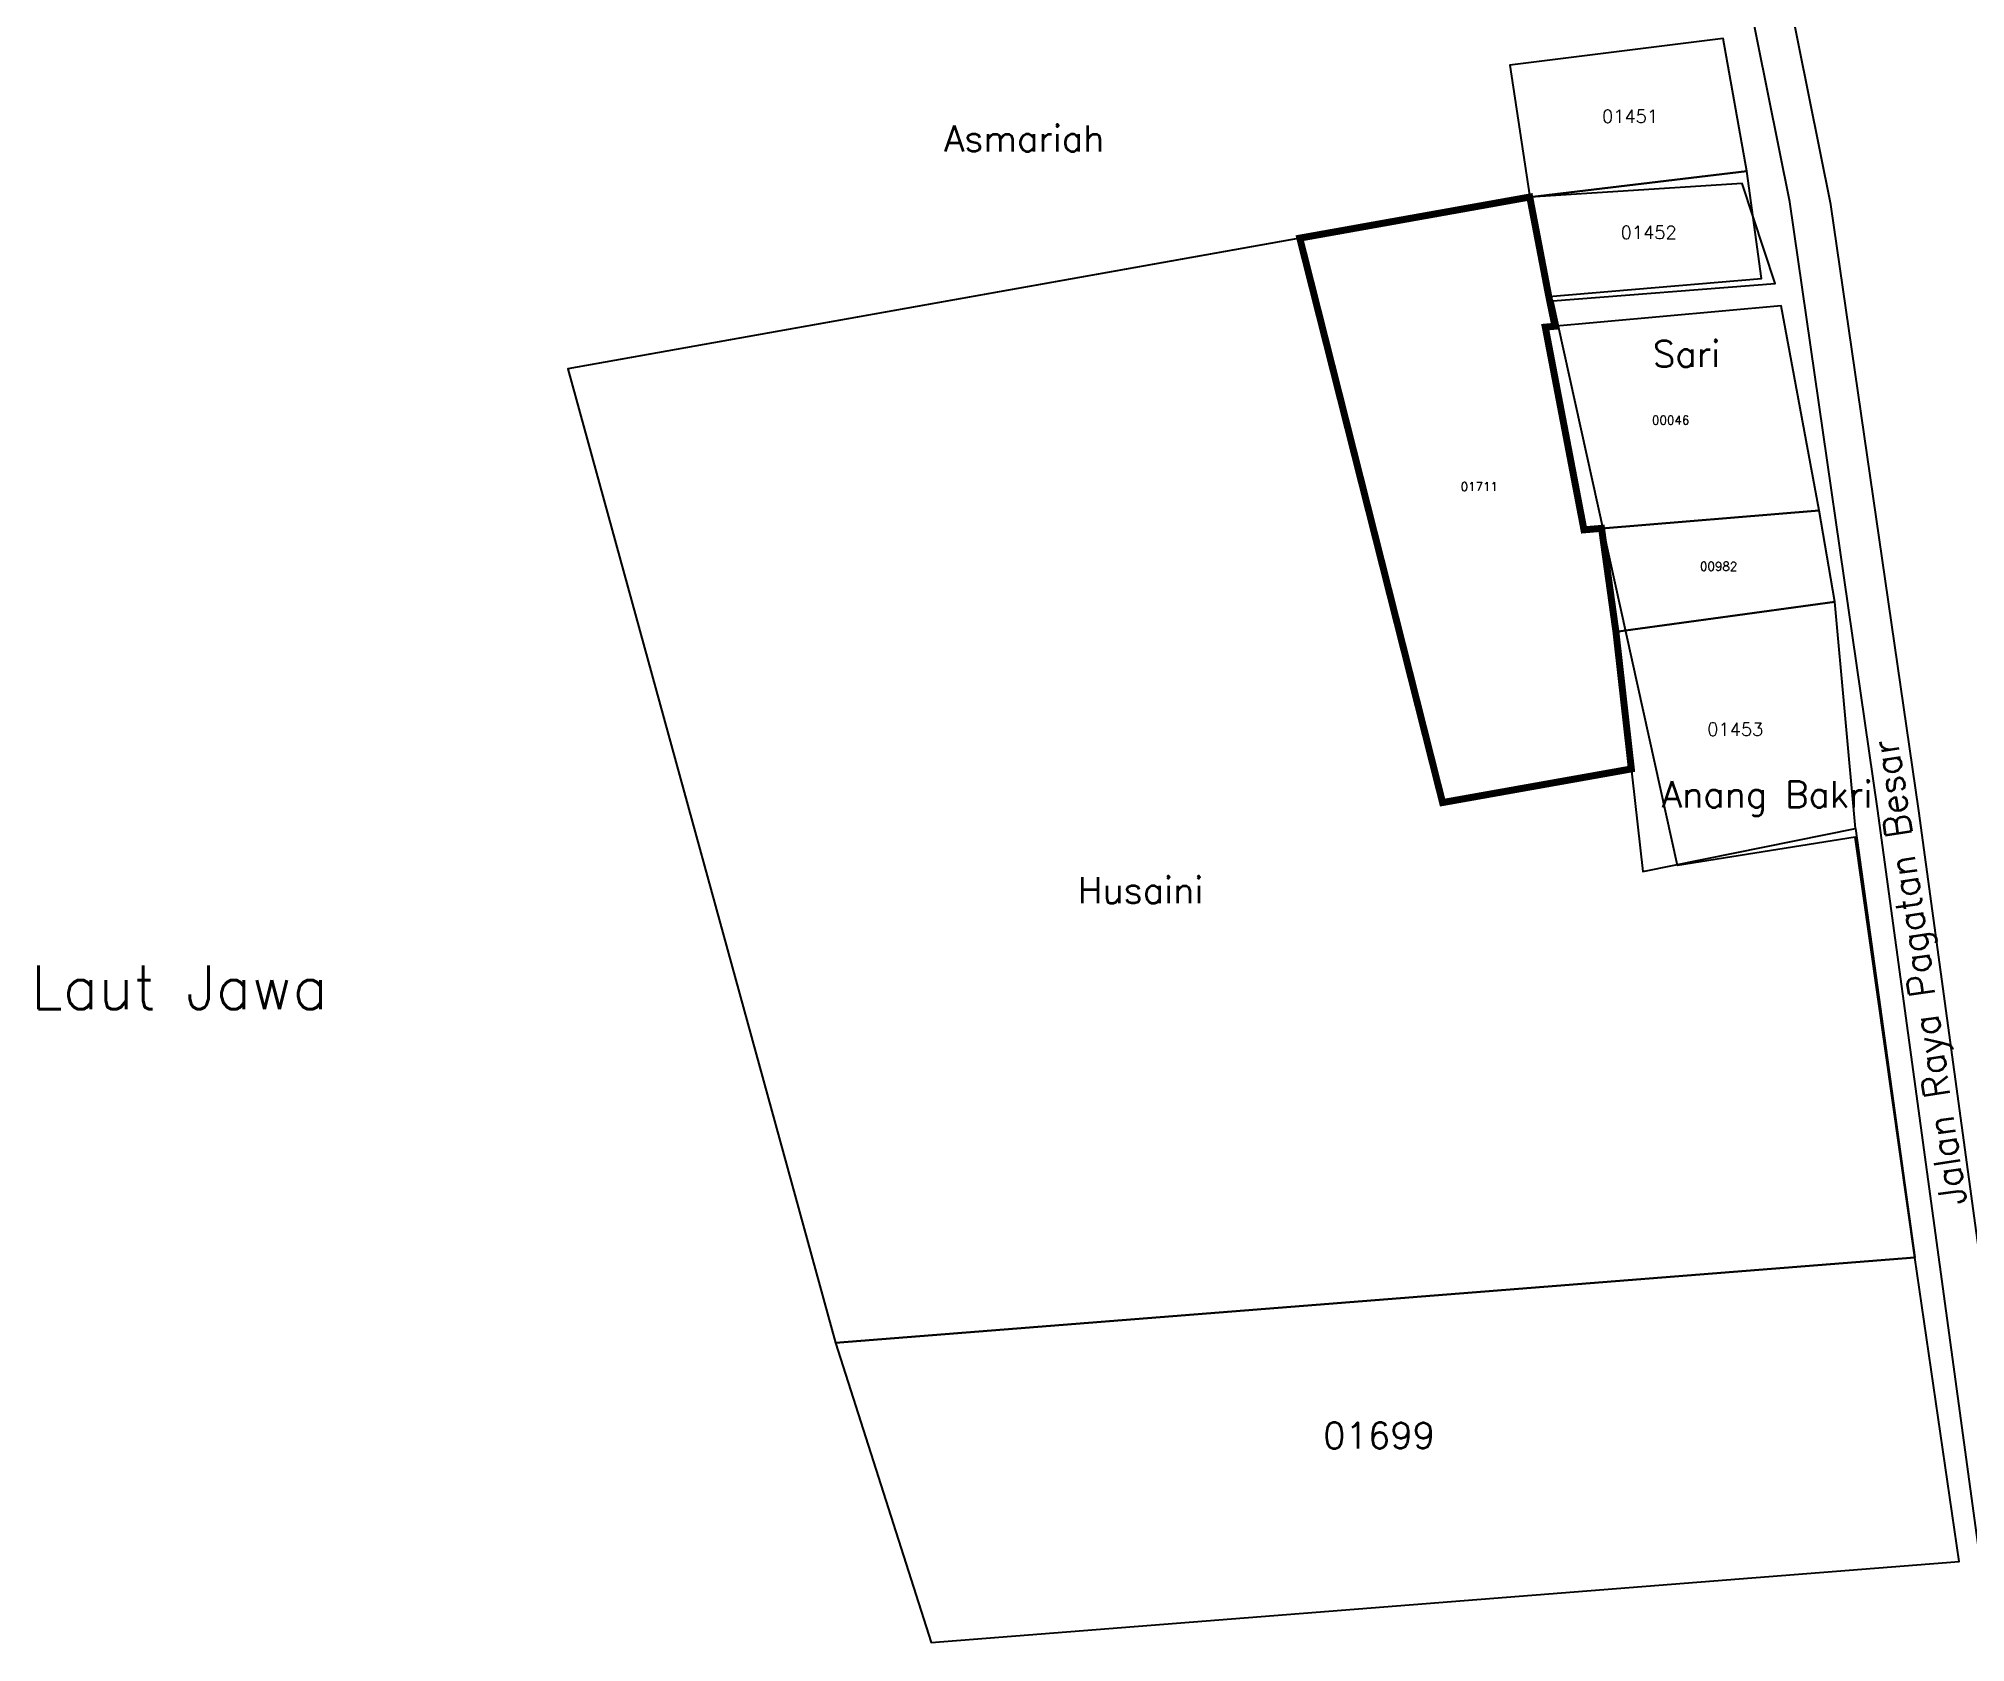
# Model space of a CAD drawing. Header units: inches. Extents: x 100640 to 100928, y 1075419 to 1076553.
# Drawn here: x 100640 to 100861.2, y 1075850.2 to 1076034.4 of the extents above; entities that cross this region are included whole.
import ezdxf
from ezdxf.enums import TextEntityAlignment as Align

# ---------------------------------------------------------------- set-up
doc = ezdxf.new("R2010")
doc.units = ezdxf.units.IN
for name, color, linetype in [('020100', 7, 'Continuous'), ('020300', 7, 'Continuous'), ('040100', 20, 'Continuous'), ('080201', 7, 'Continuous'), ('080301', 160, 'Continuous'), ('080401', 20, 'Continuous'), ('lb_lai', 7, 'Continuous'), ('tn_lai', 7, 'Continuous')]:
    doc.layers.add(name, color=color, linetype=linetype)
doc.styles.add('romans', font='romans.shx')

msp = doc.modelspace()

# ---------------------------------------------------------------- texts
at = {"layer": '080201', "style": 'romans'}
msp.add_text('01711', height=1, dxfattribs=at).set_placement((100805.42, 1075982.4), align=Align.CENTER)
at = {"layer": '080301', "style": 'romans'}
msp.add_text('Laut Jawa', height=5, dxfattribs=at).set_placement((100656.22, 1075922.9), align=Align.CENTER)
at = {"layer": '080401', "style": 'romans'}
msp.add_text('Jalan Raya Pagatan Besar', height=3, rotation=98.41, dxfattribs=at).set_placement((100857.38, 1075927.29), align=Align.CENTER)
at = {"layer": 'tn_lai', "style": 'romans'}
for s, height, p in [('01451', 1.5, (100822.72, 1076024.68)), ('Asmariah', 3, (100753.18, 1076021.38)), ('01452', 1.5, (100824.86, 1076011.34)), ('Sari', 3, (100829.2, 1075996.65)), ('00046', 1, (100827.38, 1075990.03)), ('00982', 1, (100832.89, 1075973.25)), ('01453', 1.5, (100834.8, 1075954.29)), ('Anang Bakri', 3, (100838.45, 1075946.06)), ('Husaini', 3, (100766.52, 1075935.05)), ('01699', 3, (100793.92, 1075872.43))]:
    msp.add_text(s, height=height, dxfattribs=at).set_placement(p, align=Align.CENTER)

# ---------------------------------------------------------------- linework, layer by layer
at = {"layer": '020100', "const_width": 0.8}
msp.add_lwpolyline([(100784.81, 1076011.44), (100801.2, 1075946.62), (100822.87, 1075950.48), (100821.1, 1075966.23), (100819.45, 1075978.11), (100817.43, 1075977.94), (100812.99, 1076001.22), (100814.1, 1076001.32), (100813.39, 1076004.75), (100811.21, 1076016.16), (100784.81, 1076011.44)], dxfattribs=at)
at = {"layer": '020300'}
msp.add_lwpolyline([(100731.51, 1075884.58), (100855.42, 1075894.37), (100848.55, 1075942.65), (100828.18, 1075939.41), (100813.87, 1076004.23), (100839.39, 1076006.22), (100835.6, 1076017.73), (100811.21, 1076016.16), (100700.81, 1075996.42), (100731.51, 1075884.58)], dxfattribs=at)
at = {"layer": '040100'}
for points in [[(100923.06, 1075419.48), (100851.14, 1075945.95), (100841.05, 1076015.6), (100732.89, 1076553.43)], [(100927.62, 1075420.43), (100855.86, 1075945.67), (100845.77, 1076015.32), (100737.54, 1076553.49)]]:
    msp.add_lwpolyline(points, dxfattribs=at)
at = {"layer": 'lb_lai'}
for points in [[(100811.21, 1076016.16), (100836.14, 1076019.12), (100833.41, 1076034.36), (100808.91, 1076031.29), (100811.21, 1076016.16)], [(100811.21, 1076016.16), (100813.39, 1076004.75), (100837.81, 1076006.81), (100836.14, 1076019.12), (100811.21, 1076016.16)], [(100784.81, 1076011.44), (100700.81, 1075996.42)], [(100819.45, 1075978.11), (100844.44, 1075980.17), (100840.08, 1076003.67), (100812.99, 1076001.22), (100817.43, 1075977.94), (100819.45, 1075978.11)], [(100844.44, 1075980.17), (100819.45, 1075978.11), (100821.1, 1075966.23), (100846.22, 1075969.66), (100844.44, 1075980.17)], [(100821.1, 1075966.23), (100824.2, 1075938.72), (100848.58, 1075943.64), (100846.22, 1075969.66), (100821.1, 1075966.23)], [(100848.58, 1075943.64), (100855.42, 1075894.37)], [(100855.42, 1075894.37), (100731.51, 1075884.58), (100742.49, 1075850.16), (100860.51, 1075859.46), (100855.42, 1075894.37)]]:
    msp.add_lwpolyline(points, dxfattribs=at)

msp.set_redraw_order([(e.dxf.handle, doc.entitydb.next_handle()) for e in msp.query("TEXT MTEXT ATTDEF DIMENSION ARC_DIMENSION")])  # texts and dimensions are drawn at this point

doc.saveas('drawing.dxf')
